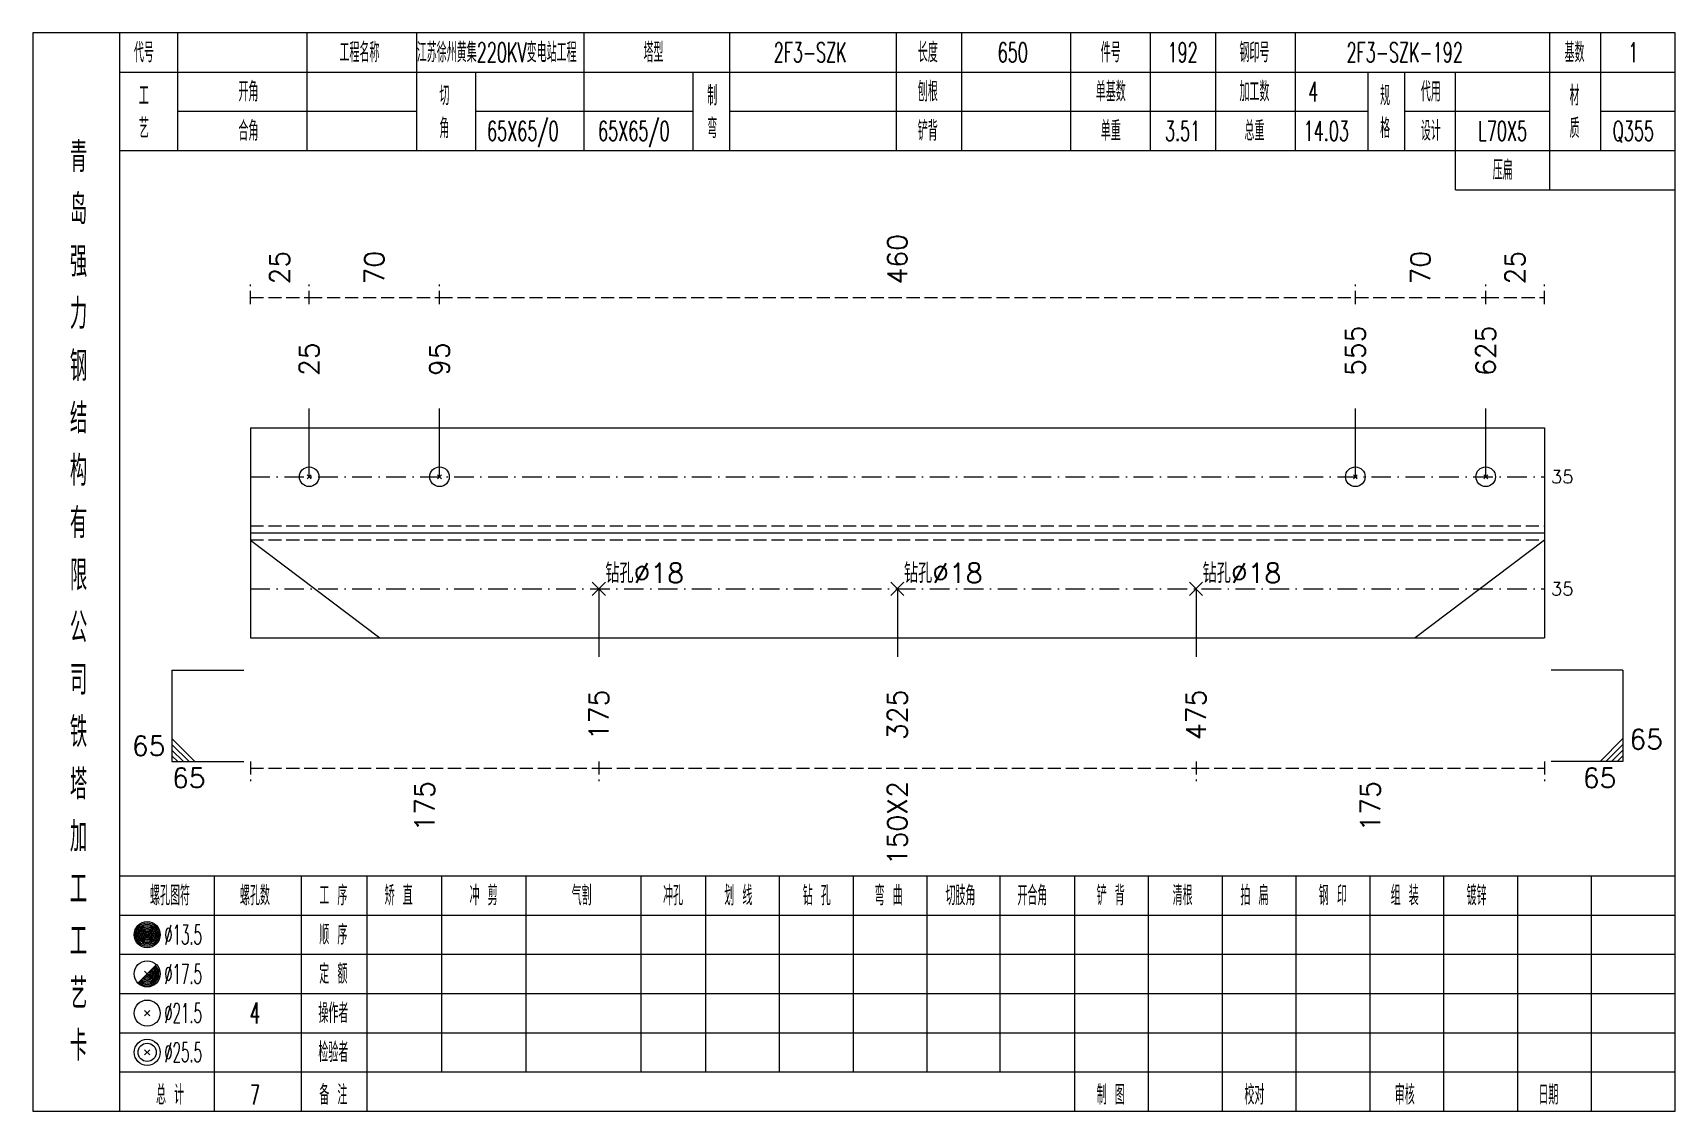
# Model space of a CAD drawing. Extents: x 0 to 4623, y -1159 to 4890.
# Drawn here: x 3114 to 3365.4, y 3825 to 3990 of the extents above; entities that cross this region are included whole.
import ezdxf
from ezdxf.enums import TextEntityAlignment as Align

# ---------------------------------------------------------------- set-up
doc = ezdxf.new("R2010")
doc.units = 0
doc.header["$MEASUREMENT"] = 0
doc.linetypes.add('一点画线', pattern=[5.2, 3, -1, 0.2, -1])
doc.linetypes.add('虚线', pattern=[2.75, 2, -0.75])
doc.layers.get('0').update_dxf_attribs({"linetype": 'CONTINUOUS', "lineweight": 25})
for name, color, linetype, lineweight in [('1', 7, 'CONTINUOUS', 25), ('4', 7, 'CONTINUOUS', 25), ('5', 7, 'CONTINUOUS', 25)]:
    doc.layers.add(name, color=color, linetype=linetype, lineweight=lineweight)
doc.styles.get("Standard").update_dxf_attribs({"font": 'simplex.shx', "width": 0.7, "height": 3, "bigfont": 'gbhzfs.shx'})

msp = doc.modelspace()

# ---------------------------------------------------------------- texts
at = {"color": 8, "linetype": 'Continuous', "lineweight": 9}
for s, p in [('460', (3246.35, 3951.5)), ('25', (3151.8, 3951.5)), ('70', (3166.277, 3951.5)), ('70', (3326.423, 3951.5)), ('25', (3340.9, 3951.5))]:
    msp.add_text(s, height=3, rotation=90, dxfattribs=at).set_placement(p, align=Align.MIDDLE_LEFT)
at = {"color": 7, "linetype": 'Continuous', "lineweight": 13}
for s, p in [('555', (3316.447, 3937.5)), ('625', (3336.4, 3937.5)), ('25', (3156.3, 3937.5)), ('95', (3176.253, 3937.5))]:
    msp.add_text(s, height=3, rotation=90, dxfattribs=at).set_placement(p, align=Align.MIDDLE_LEFT)
for p in [(3346.4, 3922.071), (3346.4, 3904.929)]:
    msp.add_text('35', height=2, dxfattribs=at).set_placement(p, align=Align.MIDDLE_LEFT)
msp.add_text('65', height=3, dxfattribs=at).set_placement((3134.3, 3878.5), align=Align.BOTTOM_RIGHT)
msp.add_text('65', height=3, dxfattribs=at).set_placement((3358.4, 3879.5), align=Align.BOTTOM_LEFT)
msp.add_text('65', height=3, dxfattribs=at).set_placement((3135.3, 3877.5), align=Align.TOP_LEFT)
msp.add_text('65', height=3, dxfattribs=at).set_placement((3356.4, 3877.5), align=Align.TOP_RIGHT)
at = {"color": 8, "linetype": 'Continuous', "lineweight": 9}
for s, p in [('175', (3173.967, 3875.5)), ('150X2', (3246.35, 3875.5)), ('175', (3318.733, 3875.5))]:
    msp.add_text(s, height=3, rotation=90, dxfattribs=at).set_placement(p, align=Align.MIDDLE_RIGHT)
at = {"layer": '1', "color": 7, "linetype": 'Continuous', "lineweight": 13}
for p in [(3201.635, 3904.929), (3247.35, 3904.929), (3293.065, 3904.929)]:
    msp.add_text('钻孔%%c18', height=3, dxfattribs=at).set_placement(p, align=Align.BOTTOM_LEFT)
for s, p in [('175', (3200.635, 3889.5)), ('325', (3246.35, 3889.5)), ('475', (3292.065, 3889.5))]:
    msp.add_text(s, height=3, rotation=90, dxfattribs=at).set_placement(p, align=Align.MIDDLE_RIGHT)
at = {"layer": '4', "color": 1, "linetype": 'Continuous', "lineweight": 13}
for s, height, width, p in [('代号', 3, 0.6, (3131, 3987)), ('工程名称', 3, 0.6, (3164, 3987)), ('江苏徐州黄集220KV变电站工程', 3, 0.6, (3185, 3987)), ('塔型', 3, 0.6, (3209, 3987)), ('2F3-SZK', 3, 0.6, (3233, 3987)), ('长度', 3, 0.6, (3251, 3987)), ('650', 3, 0.6, (3264, 3987)), ('件号', 3, 0.6, (3279, 3987)), ('192', 3, 0.6, (3290, 3987)), ('钢印号', 3, 0.6, (3301, 3987)), ('2F3-SZK-192', 3, 0.6, (3324, 3987)), ('基数', 3, 0.6, (3350, 3987)), ('1', 3, 0.6, (3359, 3987)), ('开角', 3, 0.6, (3147, 3981)), ('制', 3, 0.6, (3218, 3980.4)), ('刨根', 3, 0.6, (3251, 3981)), ('单基数', 3, 0.6, (3279, 3981)), ('加工数', 3, 0.6, (3301, 3981)), ('4', 3, 0.6, (3310, 3981)), ('代用', 3, 0.6, (3328, 3981)), ('材', 3, 0.6, (3350, 3980.4)), ('工', 3, 0.6, (3131, 3980.4)), ('切', 3, 0.6, (3177, 3980.4)), ('规', 3, 0.6, (3321, 3980.4)), ('艺', 3, 0.6, (3131, 3975.4)), ('角', 3, 0.6, (3177, 3975.4)), ('弯', 3, 0.6, (3218, 3975.4)), ('格', 3, 0.6, (3321, 3975.4)), ('质', 3, 0.6, (3350, 3975.4)), ('合角', 3, 0.6, (3147, 3975)), ('65X65/0', 3, 0.6, (3189, 3975)), ('65X65/0', 3, 0.6, (3206, 3975)), ('铲背', 3, 0.6, (3251, 3975)), ('单重', 3, 0.6, (3279, 3975)), ('3.51', 3, 0.6, (3290, 3975)), ('总重', 3, 0.6, (3301, 3975)), ('14.03', 3, 0.6, (3312, 3975)), ('设计', 3, 0.6, (3328, 3975)), ('L70X5', 3, 0.6, (3339, 3975)), ('Q355', 3, 0.6, (3359, 3975)), ('青', 4.6, 0.8, (3121, 3971)), ('压扁', 3, 0.6, (3339, 3969)), ('岛', 4.6, 0.8, (3121, 3963)), ('强', 4.6, 0.8, (3121, 3955)), ('力', 4.6, 0.8, (3121, 3947)), ('钢', 4.6, 0.8, (3121, 3939)), ('结', 4.6, 0.8, (3121, 3931)), ('构', 4.6, 0.8, (3121, 3923)), ('有', 4.6, 0.8, (3121, 3915)), ('限', 4.6, 0.8, (3121, 3907)), ('公', 4.6, 0.8, (3121, 3899)), ('司', 4.6, 0.8, (3121, 3891)), ('铁', 4.6, 0.8, (3121, 3883)), ('塔', 4.6, 0.8, (3121, 3875)), ('加', 4.6, 0.8, (3121, 3867)), ('工', 4.6, 0.8, (3121, 3859)), ('螺孔图符', 3, 0.6, (3135, 3858)), ('螺孔数', 3, 0.6, (3148, 3858)), ('工 序', 3, 0.6, (3160, 3858)), ('矫 直', 3, 0.6, (3170, 3858)), ('冲 剪', 3, 0.6, (3183, 3858)), ('气割', 3, 0.6, (3198, 3858)), ('冲孔', 3, 0.6, (3212, 3858)), ('划 线', 3, 0.6, (3222, 3858)), ('钻 孔', 3, 0.6, (3234, 3858)), ('弯 曲', 3, 0.6, (3245, 3858)), ('切肢角', 3, 0.6, (3256, 3858)), ('开合角', 3, 0.6, (3267, 3858)), ('铲 背', 3, 0.6, (3279, 3858)), ('清根', 3, 0.6, (3290, 3858)), ('拍 扁', 3, 0.6, (3301, 3858)), ('钢 印', 3, 0.6, (3313, 3858)), ('组 装', 3, 0.6, (3324, 3858)), ('镀锌', 3, 0.6, (3335, 3858)), ('工', 4.6, 0.8, (3121, 3851)), ('%%C13.5', 3, 0.5, (3137, 3852)), ('顺 序', 3, 0.6, (3160, 3852)), ('%%C17.5', 3, 0.5, (3137, 3846)), ('定 额', 3, 0.6, (3160, 3846)), ('艺', 4.6, 0.8, (3121, 3843)), ('%%C21.5', 3, 0.5, (3137, 3840)), ('4', 3.2, 0.6, (3148, 3840)), ('操作者', 3, 0.6, (3160, 3840)), ('卡', 4.6, 0.8, (3121, 3835)), ('%%C25.5', 3, 0.5, (3137, 3834)), ('检验者', 3, 0.6, (3160, 3834)), ('总 计', 3, 0.6, (3135, 3827.5)), ('7', 3, 0.6, (3148, 3827.5)), ('备 注', 3, 0.6, (3160, 3827.5)), ('制 图', 3, 0.6, (3279, 3827.5)), ('校对', 3, 0.6, (3301, 3827.5)), ('审核', 3, 0.6, (3324, 3827.5)), ('日期', 3, 0.6, (3346, 3827.5))]:
    msp.add_text(s, height=height, dxfattribs=dict(at, width=width)).set_placement(p, align=Align.MIDDLE_CENTER)

# ---------------------------------------------------------------- blocks, each defined once
blk = doc.blocks.new('孔21.5')
at = {"layer": '5', "color": 7, "linetype": 'Continuous', "lineweight": 13}
for p, q in [((-0.2, -0.2), (0.2, 0.2)), ((-0.2, 0.2), (0.2, -0.2))]:
    blk.add_line(p, q, dxfattribs=at)
blk.add_circle((0, 0), 1, dxfattribs=at)

# ---------------------------------------------------------------- linework, layer by layer
at = {"color": 8, "linetype": '虚线', "lineweight": 9}
for p, q in [((3147.3, 3948.5), (3147.3, 3951.5)), ((3147.3, 3949.5), (3156.3, 3949.5)), ((3156.3, 3948.5), (3156.3, 3951.5)), ((3156.3, 3948.5), (3156.3, 3951.5)), ((3156.3, 3949.5), (3176.253, 3949.5)), ((3176.253, 3948.5), (3176.253, 3951.5)), ((3176.253, 3948.5), (3176.253, 3951.5)), ((3176.253, 3949.5), (3316.447, 3949.5)), ((3316.447, 3948.5), (3316.447, 3951.5)), ((3316.447, 3948.5), (3316.447, 3951.5)), ((3316.447, 3949.5), (3336.4, 3949.5)), ((3336.4, 3948.5), (3336.4, 3951.5)), ((3336.4, 3948.5), (3336.4, 3951.5)), ((3336.4, 3949.5), (3345.4, 3949.5)), ((3345.4, 3948.5), (3345.4, 3951.5)), ((3147.3, 3878.5), (3147.3, 3875.5)), ((3147.3, 3877.5), (3200.635, 3877.5)), ((3200.635, 3878.5), (3200.635, 3875.5)), ((3200.635, 3878.5), (3200.635, 3875.5)), ((3200.635, 3877.5), (3292.065, 3877.5)), ((3292.065, 3878.5), (3292.065, 3875.5)), ((3292.065, 3878.5), (3292.065, 3875.5)), ((3292.065, 3877.5), (3345.4, 3877.5)), ((3345.4, 3878.5), (3345.4, 3875.5))]:
    msp.add_line(p, q, dxfattribs=at)
at = {"color": 7, "linetype": 'Continuous', "lineweight": 13}
for p, q in [((3156.3, 3922.071), (3156.3, 3932.5)), ((3176.253, 3922.071), (3176.253, 3932.5)), ((3316.447, 3922.071), (3316.447, 3932.5)), ((3336.4, 3922.071), (3336.4, 3932.5)), ((3147.3, 3912.352), (3167.11, 3897.429)), ((3345.4, 3912.352), (3325.59, 3897.429)), ((3200.635, 3904.929), (3200.635, 3894.5)), ((3246.35, 3904.929), (3246.35, 3894.5)), ((3292.065, 3904.929), (3292.065, 3894.5)), ((3135.3, 3892.5), (3146.3, 3892.5)), ((3135.3, 3892.5), (3135.3, 3878.5)), ((3357.4, 3892.5), (3346.4, 3892.5)), ((3357.4, 3892.5), (3357.4, 3878.5)), ((3138.8, 3878.5), (3135.3, 3882)), ((3353.9, 3878.5), (3357.4, 3882)), ((3137.925, 3878.5), (3135.3, 3881.125)), ((3137.05, 3878.5), (3135.3, 3880.25)), ((3136.175, 3878.5), (3135.3, 3879.375)), ((3354.775, 3878.5), (3357.4, 3881.125)), ((3355.65, 3878.5), (3357.4, 3880.25)), ((3356.525, 3878.5), (3357.4, 3879.375)), ((3135.3, 3878.5), (3146.3, 3878.5)), ((3357.4, 3878.5), (3346.4, 3878.5))]:
    msp.add_line(p, q, dxfattribs=at)
at = {"color": 7, "linetype": 'Continuous', "lineweight": 18}
for p, q in [((3147.3, 3929.571), (3147.3, 3897.429)), ((3147.3, 3929.571), (3345.4, 3929.571)), ((3345.4, 3929.571), (3345.4, 3897.429)), ((3147.3, 3913.5), (3345.4, 3913.5))]:
    msp.add_line(p, q, dxfattribs=at)
at = {"color": 3, "linetype": '一点画线', "lineweight": 13}
for p, q in [((3147.3, 3922.071), (3345.4, 3922.071)), ((3147.3, 3904.929), (3345.4, 3904.929))]:
    msp.add_line(p, q, dxfattribs=at)
at = {"color": 1, "linetype": '虚线', "lineweight": 18}
for p, q in [((3147.3, 3914.571), (3345.4, 3914.571)), ((3147.3, 3912.429), (3345.4, 3912.429))]:
    msp.add_line(p, q, dxfattribs=at)
at = {"layer": '1', "color": 7, "linetype": 'Continuous', "lineweight": 13}
for p, q in [((3199.635, 3903.929), (3201.635, 3905.929)), ((3199.635, 3905.929), (3201.635, 3903.929)), ((3245.35, 3903.929), (3247.35, 3905.929)), ((3245.35, 3905.929), (3247.35, 3903.929)), ((3291.065, 3903.929), (3293.065, 3905.929)), ((3291.065, 3905.929), (3293.065, 3903.929))]:
    msp.add_line(p, q, dxfattribs=at)
at = {"layer": '1', "color": 7, "linetype": 'Continuous', "lineweight": 18}
msp.add_line((3147.3, 3897.429), (3345.4, 3897.429), dxfattribs=at)
at = {"layer": '4', "color": 1, "linetype": 'Continuous', "lineweight": 18}
for p, q in [((3127.3, 3825), (3127.3, 3990)), ((3136.2, 3972), (3136.2, 3990)), ((3156, 3972), (3156, 3990)), ((3172.8, 3972), (3172.8, 3990)), ((3198.4, 3972), (3198.4, 3990)), ((3220.7, 3972), (3220.7, 3990)), ((3246.2, 3972), (3246.2, 3990)), ((3256.2, 3972), (3256.2, 3990)), ((3272.9, 3972), (3272.9, 3990)), ((3285.1, 3972), (3285.1, 3990)), ((3295.1, 3972), (3295.1, 3990)), ((3307.3, 3972), (3307.3, 3990)), ((3346.2, 3966), (3346.2, 3990)), ((3354, 3972), (3354, 3990)), ((3127.3, 3984), (3365.4, 3984)), ((3181.8, 3972), (3181.8, 3984)), ((3215.1, 3972), (3215.1, 3984)), ((3318.4, 3972), (3318.4, 3984)), ((3324, 3972), (3324, 3984)), ((3331.8, 3966), (3331.8, 3984)), ((3136.2, 3978), (3172.8, 3978)), ((3181.8, 3978), (3215.1, 3978)), ((3220.7, 3978), (3318.4, 3978)), ((3324, 3978), (3346.2, 3978)), ((3354, 3978), (3365.4, 3978)), ((3127.3, 3972), (3365.4, 3972)), ((3331.8, 3966), (3365.4, 3966)), ((3127.3, 3861), (3365.4, 3861)), ((3141.8, 3825), (3141.8, 3861)), ((3155.1, 3825), (3155.1, 3861)), ((3165.2, 3825), (3165.2, 3861)), ((3176.6, 3831), (3176.6, 3861)), ((3189.5, 3831), (3189.5, 3861)), ((3207.1, 3831), (3207.1, 3861)), ((3217, 3831), (3217, 3861)), ((3228.3, 3831), (3228.3, 3861)), ((3239.6, 3831), (3239.6, 3861)), ((3250.9, 3831), (3250.9, 3861)), ((3262.1, 3831), (3262.1, 3861)), ((3273.5, 3831), (3273.5, 3861)), ((3284.8, 3831), (3284.8, 3861)), ((3296.1, 3831), (3296.1, 3861)), ((3307.4, 3831), (3307.4, 3861)), ((3318.7, 3831), (3318.7, 3861)), ((3330, 3831), (3330, 3861)), ((3341.3, 3831), (3341.3, 3861)), ((3352.6, 3831), (3352.6, 3861)), ((3127.3, 3855), (3365.4, 3855)), ((3127.3, 3849), (3365.4, 3849)), ((3127.3, 3843), (3365.4, 3843)), ((3127.3, 3837), (3365.4, 3837)), ((3127.3, 3831), (3365.4, 3831)), ((3273.5, 3825), (3273.5, 3831)), ((3284.8, 3825), (3284.8, 3831)), ((3296.1, 3825), (3296.1, 3831)), ((3307.4, 3825), (3307.4, 3831)), ((3318.7, 3825), (3318.7, 3831)), ((3330, 3825), (3330, 3831)), ((3341.3, 3825), (3341.3, 3831)), ((3352.6, 3825), (3352.6, 3831))]:
    msp.add_line(p, q, dxfattribs=at)
at = {"layer": '4', "color": 7, "linetype": 'Continuous', "lineweight": 13}
for p, q in [((3131.3, 3851.8), (3131.7, 3852.2)), ((3131.7, 3851.8), (3131.3, 3852.2)), ((3130.086, 3844.586), (3132.914, 3847.414)), ((3131.1, 3846.4), (3131.9, 3845.6)), ((3131.1, 3839.6), (3131.9, 3840.4)), ((3131.1, 3840.4), (3131.9, 3839.6)), ((3131.1, 3833.6), (3131.9, 3834.4)), ((3131.1, 3834.4), (3131.9, 3833.6))]:
    msp.add_line(p, q, dxfattribs=at)
at = {"layer": '4', "color": 1, "linetype": 'Continuous', "lineweight": 18}
msp.add_lwpolyline([(3114, 3990), (3114, 3825), (3365.4, 3825), (3365.4, 3990)], close=True, dxfattribs=at)
at = {"layer": '4', "color": 7, "linetype": 'Continuous', "lineweight": 13}
for centre, radius in [((3131.5, 3852), 2), ((3131.5, 3852), 1.8), ((3131.5, 3852), 1.6), ((3131.5, 3852), 1.4), ((3131.5, 3852), 1.2), ((3131.5, 3852), 1), ((3131.5, 3852), 0.8), ((3131.5, 3852), 0.6), ((3131.5, 3852), 0.4), ((3131.5, 3852), 0.2), ((3131.5, 3846), 2), ((3131.5, 3840), 2), ((3131.5, 3834), 2), ((3131.5, 3834), 1.4)]:
    msp.add_circle(centre, radius, dxfattribs=at)
for radius in [1.8, 1.6, 1.4, 1.2, 1, 0.8, 0.6, 0.4, 0.2]:
    msp.add_arc((3131.5, 3846), radius, 225, 45, dxfattribs=at)

# ---------------------------------------------------------------- block references
at = {"color": 7, "linetype": 'Continuous', "lineweight": 13, "xscale": 1.5, "yscale": 1.5, "zscale": 1.5}
for p in [(3156.3, 3922.071), (3176.253, 3922.071), (3316.447, 3922.071), (3336.4, 3922.071)]:
    msp.add_blockref('孔21.5', p, dxfattribs=at)

msp.set_redraw_order([(e.dxf.handle, doc.entitydb.next_handle()) for e in msp.query("TEXT MTEXT ATTDEF DIMENSION ARC_DIMENSION")])  # texts and dimensions are drawn at this point

doc.saveas('drawing.dxf')
